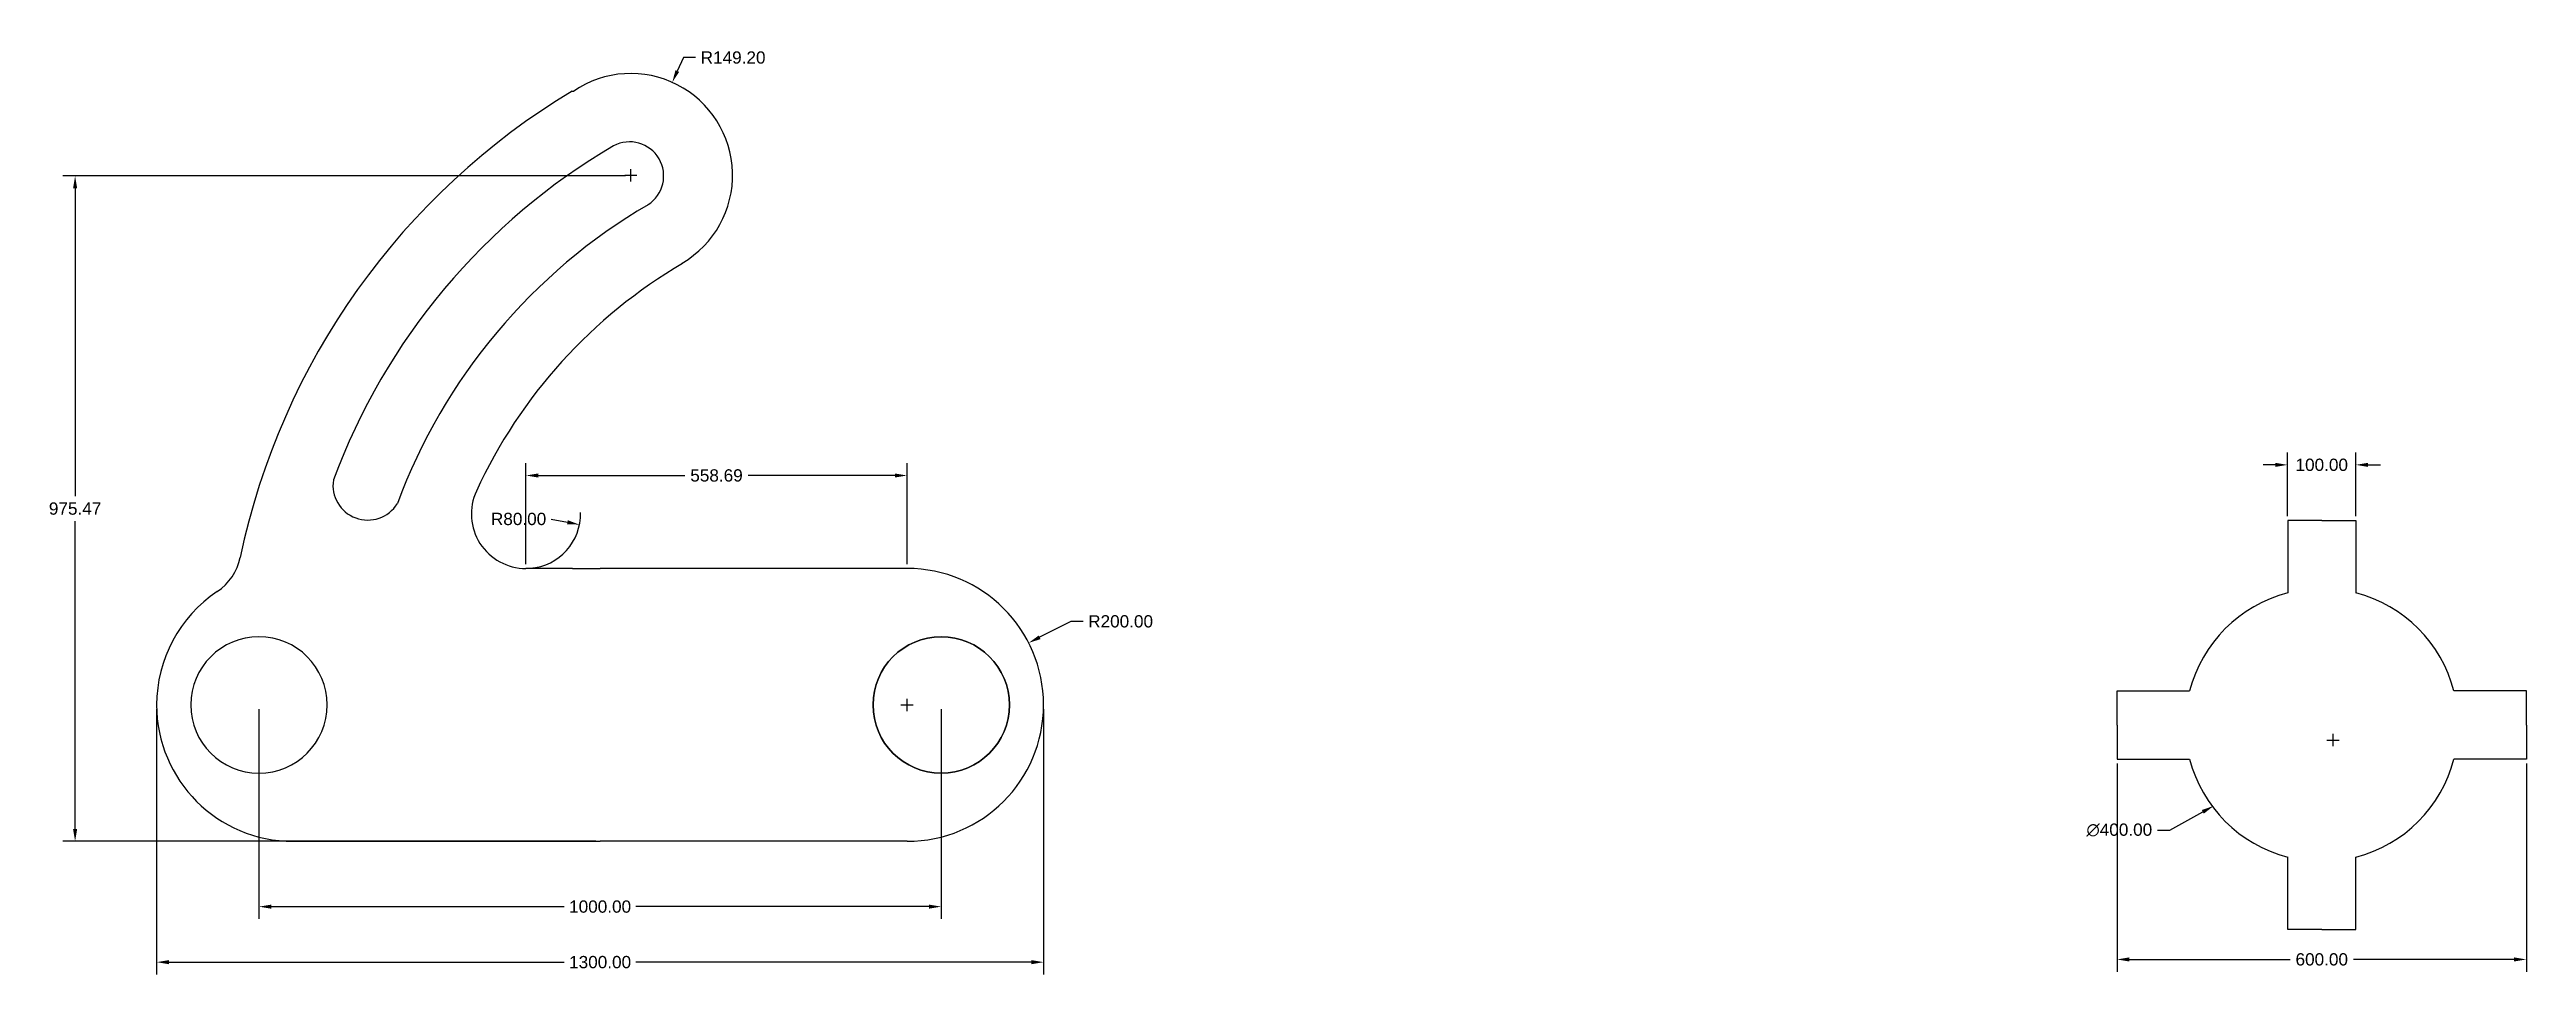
# Model space of a CAD drawing. Header units: millimetres. Extents: x -601 to 8793, y -3446 to 2415.
# Drawn here: x 5163 to 8793, y -3446 to -2090 of the extents above; entities that cross this region are included whole.
import ezdxf

# ---------------------------------------------------------------- set-up
doc = ezdxf.new("R2010")
doc.units = ezdxf.units.MM
doc.styles.get("Standard").update_dxf_attribs({"font": 'arial.ttf'})
doc.dimstyles.get("Standard").update_dxf_attribs({"dimscale": 100, "dimtxt": 0.18, "dimasz": 0.18, "dimexe": 0.18, "dimexo": 0.0625, "dimgap": 0.09, "dimtad": 0, "dimtih": 1, "dimtoh": 1, "dimzin": 0, "dimdsep": 46, "dimtxsty": 'Standard', "dimcen": 0.09, "dimadec": 0, "dimazin": 0, "dimtfac": 1, "dimtofl": 0, "dimtmove": 0, "dimatfit": 3, "dimfxl": 1, "dimtolj": 1, "dimtzin": 0, "dimarcsym": 0})

msp = doc.modelspace()

# ---------------------------------------------------------------- blocks, each defined once
blk = doc.blocks.new('*D117')
at = {"color": 0, "lineweight": -2, "transparency": 16777216}
for p, q in [((8192.9, -3136.2), (8192.9, -3441.6)), ((8792.9, -3136.2), (8792.9, -3441.6)), ((8210.9, -3423.6), (8446.6, -3423.6)), ((8774.9, -3423.6), (8539.3, -3423.6))]:
    blk.add_line(p, q, dxfattribs=at)
at = {"color": 0, "transparency": 16777216}
for points in [[(8210.9, -3420.6), (8210.9, -3426.6), (8192.9, -3423.6)], [(8774.9, -3420.6), (8774.9, -3426.6), (8792.9, -3423.6)]]:
    blk.add_solid(points, dxfattribs=at)
at = {"layer": 'Defpoints', "color": 0, "transparency": 16777216}
for p in [(8192.9, -3129.9), (8792.9, -3129.9), (8792.9, -3423.6)]:
    blk.add_point(p, dxfattribs=at)
at = {"color": 0, "transparency": 16777216, "insert": (8492.9, -3423.6), "char_height": 18, "attachment_point": 5}
blk.add_mtext('\\A1;600.00', dxfattribs=at)
blk = doc.blocks.new('*D118')
at = {"color": 0, "lineweight": -2, "transparency": 16777216}
for p, q in [((8442.9, -2773.7), (8442.9, -2680.5)), ((8542.9, -2773.7), (8542.9, -2680.5)), ((8424.9, -2698.5), (8406.9, -2698.5)), ((8560.9, -2698.5), (8578.9, -2698.5))]:
    blk.add_line(p, q, dxfattribs=at)
at = {"color": 0, "transparency": 16777216}
for points in [[(8424.9, -2695.5), (8424.9, -2701.5), (8442.9, -2698.5)], [(8560.9, -2695.5), (8560.9, -2701.5), (8542.9, -2698.5)]]:
    blk.add_solid(points, dxfattribs=at)
at = {"layer": 'Defpoints', "color": 0, "transparency": 16777216}
for p in [(8542.9, -2698.5), (8442.9, -2779.9), (8542.9, -2779.9)]:
    blk.add_point(p, dxfattribs=at)
at = {"color": 0, "transparency": 16777216, "insert": (8492.9, -2698.5), "char_height": 18, "attachment_point": 5}
blk.add_mtext('\\A1;100.00', dxfattribs=at)
blk = doc.blocks.new('*D119')
at = {"color": 0, "lineweight": -2, "transparency": 16777216}
for p, q in [((5469.5, -3056.7), (5469.5, -3364.2)), ((6469.5, -3056.7), (6469.5, -3364.2)), ((8500.4, -3101.9), (8518.4, -3101.9)), ((8509.4, -3110.9), (8509.4, -3092.9)), ((8270.3, -3233.9), (8318.6, -3207.3)), ((8252.3, -3233.9), (8270.3, -3233.9)), ((5487.5, -3346.2), (5917, -3346.2)), ((6451.5, -3346.2), (6022, -3346.2))]:
    blk.add_line(p, q, dxfattribs=at)
at = {"color": 0, "transparency": 16777216}
for points in [[(8317.1, -3204.6), (8320, -3209.9), (8334.3, -3198.6)], [(5487.5, -3343.2), (5487.5, -3349.2), (5469.5, -3346.2)], [(6451.5, -3343.2), (6451.5, -3349.2), (6469.5, -3346.2)]]:
    blk.add_solid(points, dxfattribs=at)
at = {"layer": 'Defpoints', "color": 0, "transparency": 16777216}
for p in [(8684.5, -3005.3), (5469.5, -3050.4), (6469.5, -3050.4), (8334.3, -3198.6), (6469.5, -3346.2)]:
    blk.add_point(p, dxfattribs=at)
at = {"color": 0, "transparency": 16777216, "char_height": 18, "attachment_point": 5}
for s, insert in [('\\A1;∅400.00', (8196.2, -3233.9)), ('\\A1;1000.00', (5969.5, -3346.2))]:
    blk.add_mtext(s, dxfattribs=dict(at, insert=insert))
blk = doc.blocks.new('*D120')
at = {"color": 0, "lineweight": -2, "transparency": 16777216}
for p, q in [((6006.5, -2274.9), (5182, -2274.9)), ((5200, -2292.9), (5200, -2744.5)), ((5200, -3232.4), (5200, -2780.9)), ((5963.2, -3250.4), (5182, -3250.4))]:
    blk.add_line(p, q, dxfattribs=at)
at = {"color": 0, "transparency": 16777216}
for points in [[(5197, -2292.9), (5203, -2292.9), (5200, -2274.9)], [(5197, -3232.4), (5203, -3232.4), (5200, -3250.4)]]:
    blk.add_solid(points, dxfattribs=at)
at = {"layer": 'Defpoints', "color": 0, "transparency": 16777216}
for p in [(5200, -2274.9), (6012.7, -2274.9), (5969.5, -3250.4)]:
    blk.add_point(p, dxfattribs=at)
at = {"color": 0, "transparency": 16777216, "insert": (5200, -2762.7), "char_height": 18, "attachment_point": 5}
blk.add_mtext('\\A1;975.47', dxfattribs=at)
blk = doc.blocks.new('*D121')
at = {"color": 0, "lineweight": -2, "transparency": 16777216}
for p, q in [((6091.5, -2101.4), (6082.6, -2121.2)), ((6109.5, -2101.4), (6091.5, -2101.4)), ((6005.5, -2273.9), (6023.5, -2273.9)), ((6014.5, -2282.9), (6014.5, -2264.9))]:
    blk.add_line(p, q, dxfattribs=at)
at = {"color": 0, "transparency": 16777216}
blk.add_solid([(6079.9, -2120), (6085.3, -2122.4), (6075.3, -2137.7)], dxfattribs=at)
at = {"layer": 'Defpoints', "color": 0, "transparency": 16777216}
for p in [(6075.3, -2137.7), (6014.5, -2273.9)]:
    blk.add_point(p, dxfattribs=at)
at = {"color": 0, "transparency": 16777216, "insert": (6164.4, -2101.4), "char_height": 18, "attachment_point": 5}
blk.add_mtext('\\A1;R149.20', dxfattribs=at)
blk = doc.blocks.new('*D122')
at = {"color": 0, "lineweight": -2, "transparency": 16777216}
blk.add_line((5898, -2777.9), (5921.6, -2782.6), dxfattribs=at)
blk.add_arc((5860.8, -2770.4), 80, 274.4762, 1.554, dxfattribs=at)
at = {"color": 0, "transparency": 16777216}
blk.add_solid([(5922.2, -2779.7), (5921, -2785.5), (5939.2, -2786.1)], dxfattribs=at)
at = {"layer": 'Defpoints', "color": 0, "transparency": 16777216}
for p in [(5860.8, -2770.4), (5939.2, -2786.1)]:
    blk.add_point(p, dxfattribs=at)
at = {"color": 0, "transparency": 16777216, "insert": (5850, -2777.9), "char_height": 18, "attachment_point": 5}
blk.add_mtext('\\A1;R80.00', dxfattribs=at)
blk = doc.blocks.new('*D123')
at = {"color": 0, "lineweight": -2, "transparency": 16777216}
for p, q in [((6659.5, -2928), (6613.7, -2951.3)), ((6677.5, -2928), (6659.5, -2928)), ((6419.5, -3059.4), (6419.5, -3041.4)), ((6410.5, -3050.4), (6428.5, -3050.4))]:
    blk.add_line(p, q, dxfattribs=at)
at = {"color": 0, "transparency": 16777216}
blk.add_solid([(6612.3, -2948.7), (6615, -2954), (6597.6, -2959.5)], dxfattribs=at)
at = {"layer": 'Defpoints', "color": 0, "transparency": 16777216}
for p in [(6597.6, -2959.5), (6419.5, -3050.4)]:
    blk.add_point(p, dxfattribs=at)
at = {"color": 0, "transparency": 16777216, "insert": (6732.4, -2928), "char_height": 18, "attachment_point": 5}
blk.add_mtext('\\A1;R200.00', dxfattribs=at)
blk = doc.blocks.new('*D124')
at = {"color": 0, "lineweight": -2, "transparency": 16777216}
for p, q in [((5860.8, -2844.2), (5860.8, -2696.1)), ((5878.8, -2714.1), (6093.8, -2714.1)), ((6401.5, -2714.1), (6186.5, -2714.1)), ((6419.5, -2844.2), (6419.5, -2696.1))]:
    blk.add_line(p, q, dxfattribs=at)
at = {"color": 0, "transparency": 16777216}
for points in [[(5878.8, -2711.1), (5878.8, -2717.1), (5860.8, -2714.1)], [(6401.5, -2711.1), (6401.5, -2717.1), (6419.5, -2714.1)]]:
    blk.add_solid(points, dxfattribs=at)
at = {"layer": 'Defpoints', "color": 0, "transparency": 16777216}
for p in [(6419.5, -2714.1), (5860.8, -2850.4), (6419.5, -2850.4)]:
    blk.add_point(p, dxfattribs=at)
at = {"color": 0, "transparency": 16777216, "insert": (6140.1, -2714.1), "char_height": 18, "attachment_point": 5}
blk.add_mtext('\\A1;558.69', dxfattribs=at)
blk = doc.blocks.new('*D125')
at = {"color": 0, "lineweight": -2, "transparency": 16777216}
for p, q in [((5319.5, -3056.7), (5319.5, -3445.6)), ((6619.5, -3056.7), (6619.5, -3445.6)), ((5337.5, -3427.6), (5917, -3427.6)), ((6601.5, -3427.6), (6022, -3427.6))]:
    blk.add_line(p, q, dxfattribs=at)
at = {"color": 0, "transparency": 16777216}
for points in [[(5337.5, -3424.6), (5337.5, -3430.6), (5319.5, -3427.6)], [(6601.5, -3424.6), (6601.5, -3430.6), (6619.5, -3427.6)]]:
    blk.add_solid(points, dxfattribs=at)
at = {"layer": 'Defpoints', "color": 0, "transparency": 16777216}
for p in [(5319.5, -3050.4), (6619.5, -3050.4), (6619.5, -3427.6)]:
    blk.add_point(p, dxfattribs=at)
at = {"color": 0, "transparency": 16777216, "insert": (5969.5, -3427.6), "char_height": 18, "attachment_point": 5}
blk.add_mtext('\\A1;1300.00', dxfattribs=at)

# ---------------------------------------------------------------- dimensions: what is measured, and where the dimension line sits
for center, mpoint, picture, middle in [((6014.469, -2273.907), (6075.268, -2137.659), '*D121', (6164.401, -2101.382)), ((5860.789, -2770.417), (5939.228, -2786.144), '*D122', (5898.002, -2777.879)), ((6419.476, -3050.417), (6597.632, -2959.53), '*D123', (6732.415, -2927.983))]:
    dim = msp.add_radius_dim(center=center, mpoint=mpoint, dimstyle='Standard')
    dim.commit()
    dim.dimension.update_dxf_attribs({"geometry": picture, "text_midpoint": middle, "dimtype": 164})
dim = msp.add_linear_dim(base=(5200.014, -2274.946), p1=(5969.476, -3250.417), p2=(6012.7, -2274.946), angle=90, dimstyle='Standard')
dim.commit()
dim.dimension.update_dxf_attribs({"geometry": '*D120', "text_midpoint": (5200.014, -2762.681)})
for base, p1, p2, picture, middle in [((8542.94, -2698.461), (8442.94, -2779.938), (8542.94, -2779.938), '*D118', (8492.94, -2698.461)), ((6419.476, -2714.136), (5860.789, -2850.417), (6419.476, -2850.417), '*D124', (6140.132, -2714.136)), ((6469.476, -3346.211), (5469.476, -3050.417), (6469.476, -3050.417), '*D119', (5969.476, -3346.211)), ((6619.476, -3427.644), (5319.476, -3050.417), (6619.476, -3050.417), '*D125', (5969.476, -3427.644)), ((8792.94, -3423.61), (8192.94, -3129.938), (8792.94, -3129.938), '*D117', (8492.94, -3423.61))]:
    dim = msp.add_linear_dim(base=base, p1=p1, p2=p2, dimstyle='Standard')
    dim.commit()
    dim.dimension.update_dxf_attribs({"geometry": picture, "text_midpoint": middle})
dim = msp.add_diameter_dim_2p(p1=(8684.516, -3005.253), p2=(8334.323, -3198.553), dimstyle='Standard')
dim.commit()
dim.dimension.update_dxf_attribs({"geometry": '*D119', "text_midpoint": (8196.19, -3233.884), "dimtype": 163})

# ---------------------------------------------------------------- linework, layer by layer
for p, q in [((5928.643, -2150.417), (5930.741, -2150.417)), ((5989.212, -2230.808), (5989.191, -2230.767)), ((5989.191, -2230.767), (5989.214, -2230.807)), ((6039.726, -2317.01), (6039.747, -2317.046)), ((8492.94, -2779.938), (8442.94, -2779.938)), ((8442.94, -2779.938), (8442.94, -2886.289)), ((8492.94, -2779.938), (8542.94, -2779.938)), ((8542.94, -2779.938), (8542.94, -2886.289)), ((5929.206, -2850.417), (5860.789, -2850.417)), ((5929.206, -2850.417), (5969.476, -2850.417)), ((6419.476, -2850.417), (5969.476, -2850.417)), ((8192.94, -3079.938), (8192.94, -3029.938)), ((8192.94, -3029.938), (8299.291, -3029.938)), ((8792.94, -3029.938), (8686.589, -3029.938)), ((8792.94, -3079.938), (8792.94, -3029.938)), ((5319.476, -3050.417), (5319.476, -3050.417)), ((5319.476, -3050.417), (5319.476, -3050.417)), ((6619.476, -3050.417), (6619.476, -3050.417)), ((6619.476, -3050.417), (6619.476, -3050.417)), ((8192.94, -3079.938), (8192.94, -3129.938)), ((8792.94, -3079.938), (8792.94, -3129.938)), ((8192.94, -3129.938), (8299.291, -3129.938)), ((8792.94, -3129.938), (8686.589, -3129.938)), ((5519.476, -3250.417), (5969.476, -3250.417)), ((6419.476, -3250.417), (5969.476, -3250.417)), ((8442.94, -3379.938), (8442.94, -3273.587)), ((8542.94, -3379.938), (8542.94, -3273.587)), ((8492.94, -3379.938), (8442.94, -3379.938)), ((8492.94, -3379.938), (8542.94, -3379.938))]:
    msp.add_line(p, q)
msp.add_circle((6469.476, -3050.417), 100)
for centre, radius, start, end in [((6014.469, -2273.907), 149.198, 300.368764, 124.137736), ((6469.476, -3050.417), 1050, 121.002719, 168.118289), ((6469.476, -3050.417), 950, 120.368764, 159.686181), ((6012.7, -2274.946), 49.998, 302.71958, 118.020118), ((6469.476, -3050.417), 850, 120.368764, 159.686181), ((6469.476, -3050.417), 750, 120.368764, 155.297265), ((5628.969, -2728.469), 51.016, 171.142503, 328.229859), ((5860.789, -2770.417), 80, 155.297265, 270), ((5363.686, -2817.759), 80, 303.806575, 348.118289), ((6419.476, -3050.417), 200, 0, 90), ((5519.476, -3050.417), 200, 123.806575, 180), ((8492.94, -3079.938), 200, 104.477512, 165.522488), ((8492.94, -3079.938), 200, 14.477512, 75.522488), ((5469.476, -3050.417), 100, 0, 180), ((6469.476, -3050.417), 100, 0, 180), ((5519.476, -3050.417), 200, 180, 270), ((5469.476, -3050.417), 100, 180, 0), ((6469.476, -3050.417), 100, 180, 0), ((6419.476, -3050.417), 200, 270, 0), ((8492.94, -3079.938), 200, 194.477512, 255.522488), ((8492.94, -3079.938), 200, 284.477512, 345.522488)]:
    msp.add_arc(centre, radius, start, end)

msp.set_redraw_order([(e.dxf.handle, doc.entitydb.next_handle()) for e in msp.query("TEXT MTEXT ATTDEF DIMENSION ARC_DIMENSION")])  # texts and dimensions are drawn at this point

doc.saveas('drawing.dxf')
